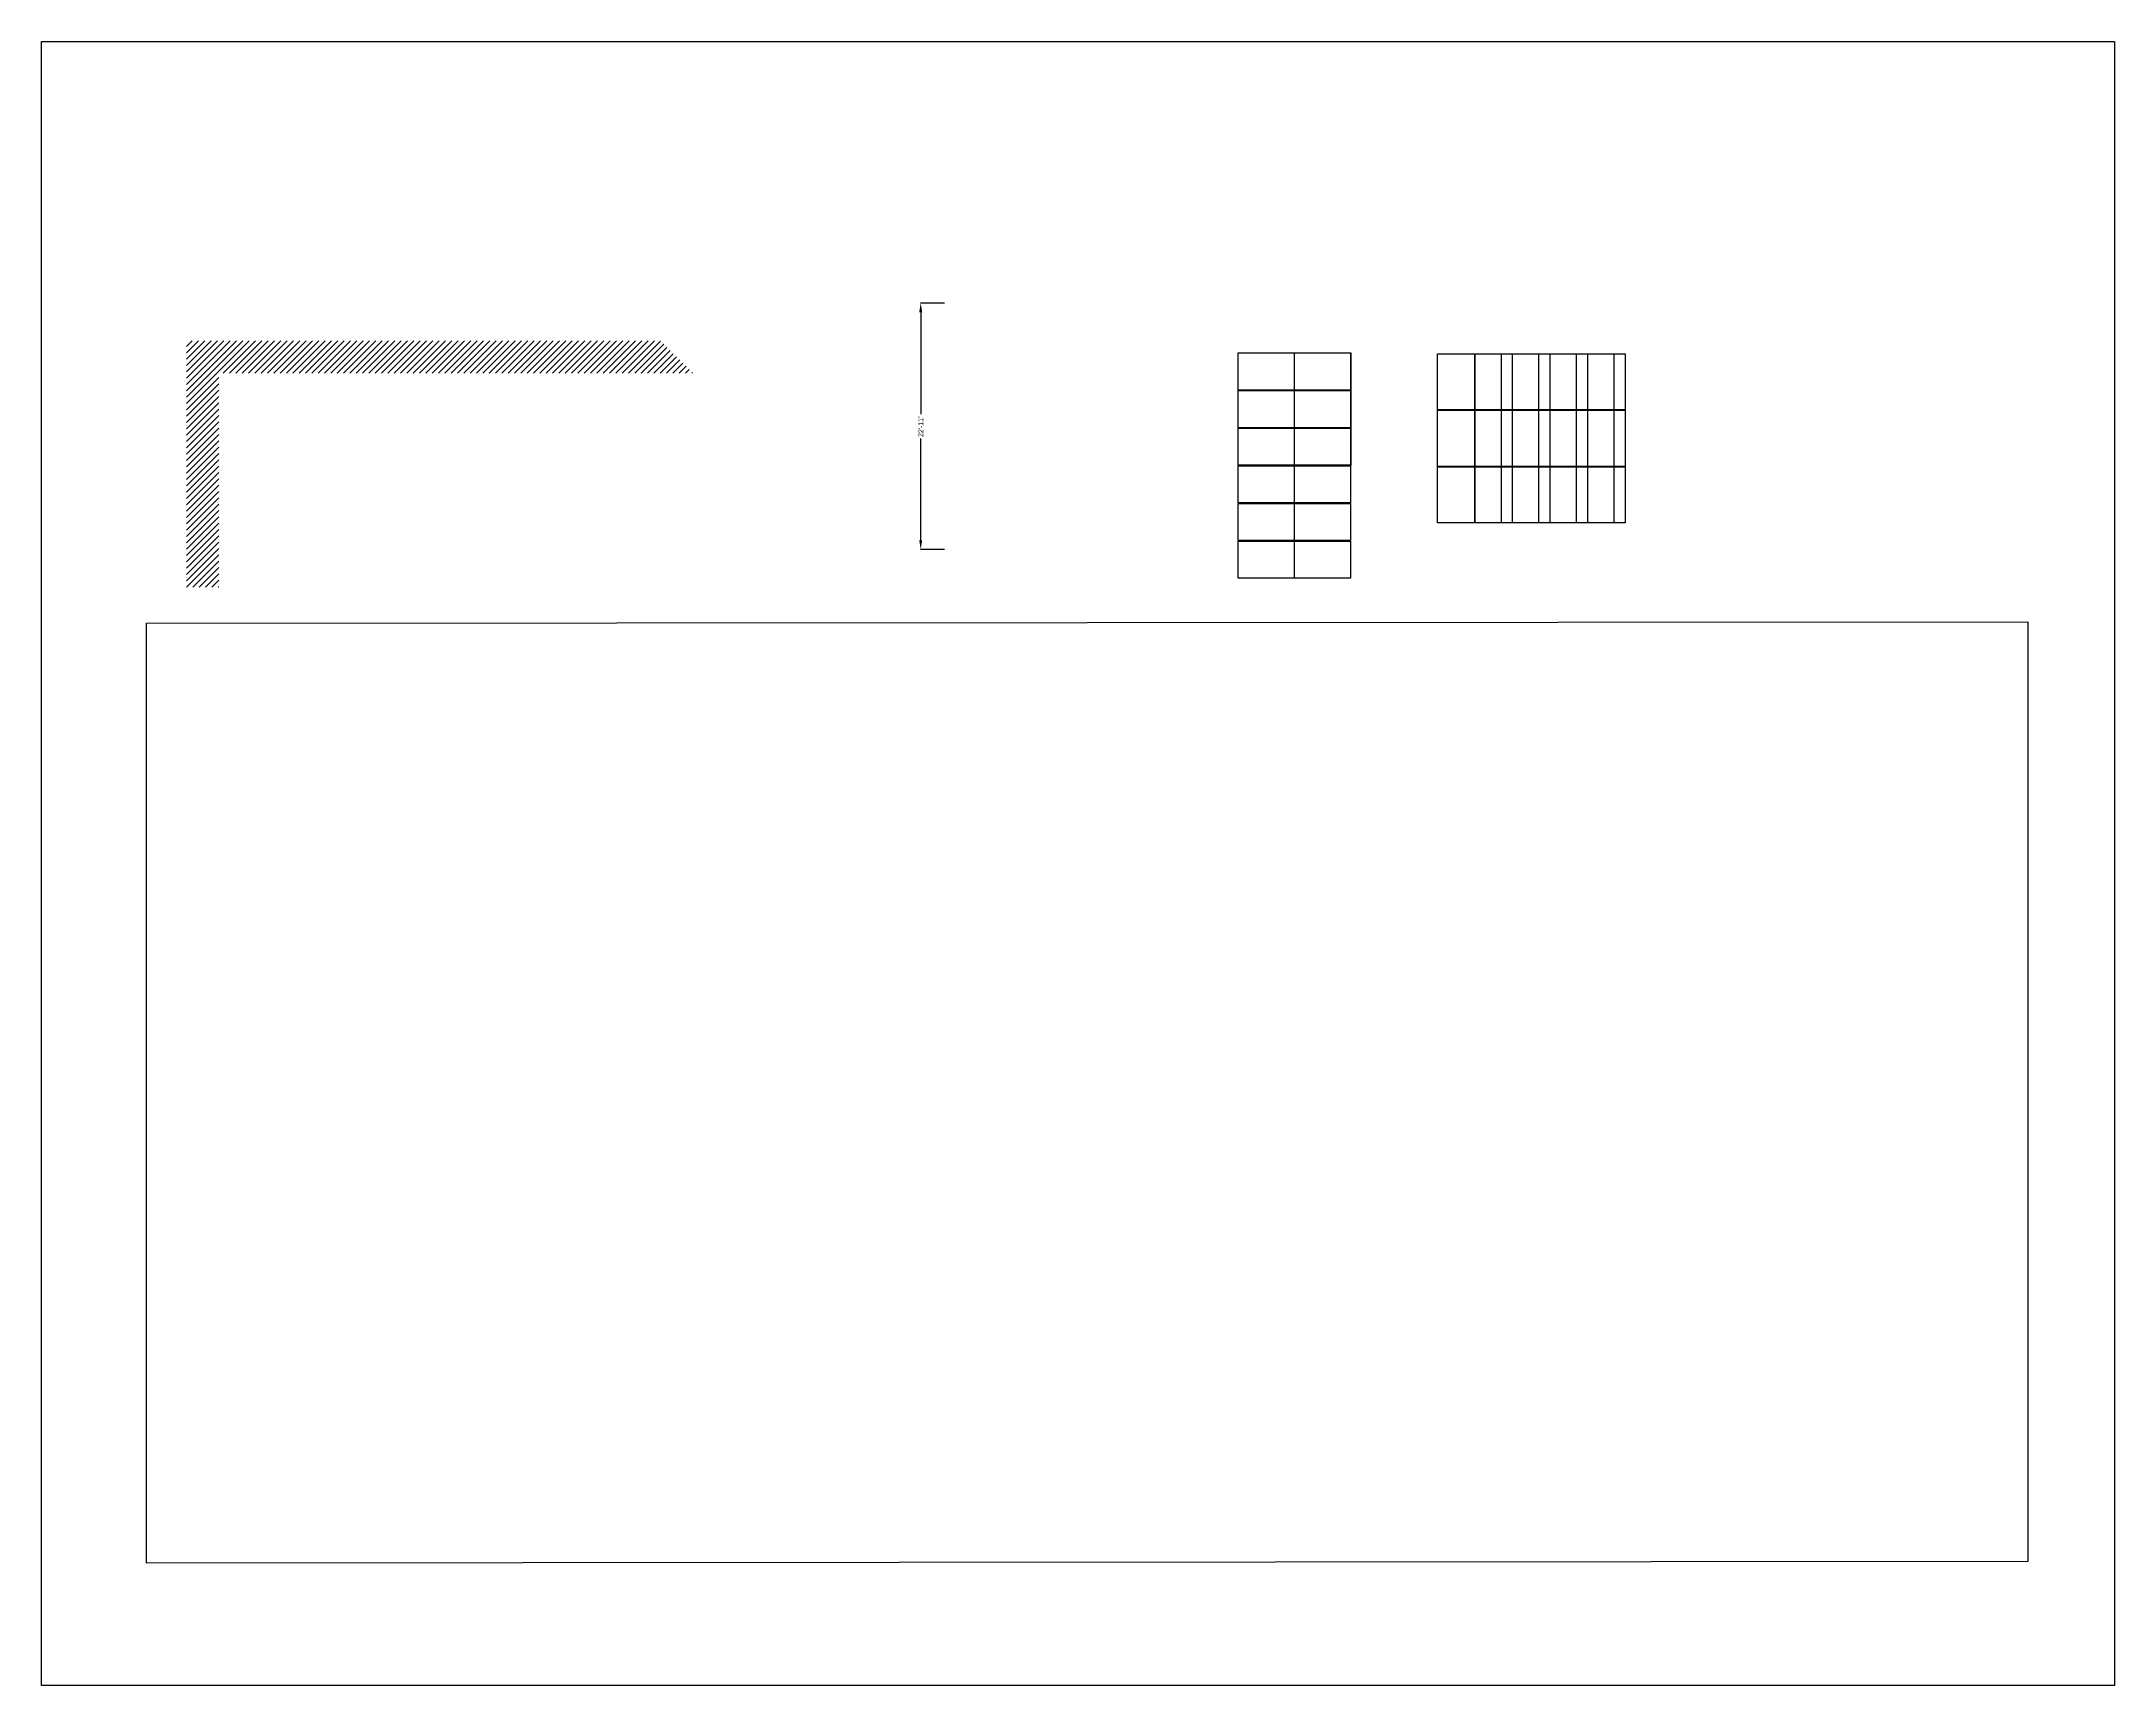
# Model space of a CAD drawing. Header units: inches. Extents: x 81851 to 84166, y -7698 to -5862.
import ezdxf

# ---------------------------------------------------------------- set-up
doc = ezdxf.new("R2010")
doc.units = ezdxf.units.IN
doc.header["$MEASUREMENT"] = 0
doc.layers.get('Defpoints').update_dxf_attribs({"color": 18})
for name, color, linetype in [('ANNO-DIM', 1, 'Continuous'), ('E-MODULE', 230, 'Continuous'), ('ROOF OBSTRUCTION', 10, 'Continuous')]:
    doc.layers.add(name, color=color, linetype=linetype)
doc.styles.get("Standard").update_dxf_attribs({"font": 'arial.ttf'})
doc.dimstyles.new('PAPER', dxfattribs={"dimscale": 0, "dimtxt": 0.25, "dimasz": 0.25, "dimexe": 0.125, "dimexo": 0.125, "dimgap": 0.125, "dimtad": 1, "dimdec": 0, "dimzin": 3, "dimdsep": 46, "dimlunit": 4, "dimtxsty": 'Standard', "dimblk": 'ARCHTICK', "dimcen": 0.0625, "dimdle": 0.09375, "dimclrd": 256, "dimclre": 256, "dimclrt": 256, "dimadec": 0, "dimazin": 0, "dimtfac": 1, "dimtdec": 0, "dimtofl": 0, "dimtmove": 2, "dimatfit": 3, "dimfxl": 1, "dimfrac": 2, "dimtolj": 1, "dimtzin": 0, "dimlwd": -1, "dimarcsym": 0})

# ---------------------------------------------------------------- blocks, each defined once
blk = doc.blocks.new('*D776')
at = {"layer": 'ANNO-DIM', "lineweight": -2, "ltscale": 0.25, "transparency": 16777216}
for p, q in [((82859.1, -6154.4), (82832.6, -6154.4)), ((82859.1, -6429.4), (82832.6, -6429.4))]:
    blk.add_line(p, q, dxfattribs=at)
at = {"layer": 'ANNO-DIM', "ltscale": 0.25, "transparency": 16777216}
for p, q in [((82832.7, -6164.6), (82832.7, -6280.2)), ((82832.7, -6419.2), (82832.7, -6303.6))]:
    blk.add_line(p, q, dxfattribs=at)
for points in [[(82831, -6164.6), (82834.4, -6164.6), (82832.7, -6154.4)], [(82831, -6419.2), (82834.4, -6419.2), (82832.7, -6429.4)]]:
    blk.add_solid(points, dxfattribs=at)
at = {"layer": 'Defpoints', "color": 0, "ltscale": 0.25, "transparency": 16777216}
for p in [(82832.7, -6154.4), (82859.2, -6154.4), (82859.2, -6429.4)]:
    blk.add_point(p, dxfattribs=at)
at = {"layer": 'ANNO-DIM', "ltscale": 0.25, "transparency": 16777216, "insert": (82832.7, -6291.9), "char_height": 5.5, "attachment_point": 5, "rotation": 90, "bg_fill": 3, "box_fill_scale": 1.25, "bg_fill_color": 256, "bg_fill_true_color": 13158600, "bg_fill_transparency": 0}
blk.add_mtext('\\A1;22\'-11"', dxfattribs=at)

msp = doc.modelspace()

# ---------------------------------------------------------------- hatches: boundary and pattern name
at = {"layer": 'ROOF OBSTRUCTION', "ltscale": 0.25}
h = msp.add_hatch(dxfattribs=at)
h.set_pattern_fill('ANSI31', color=256, scale=40)
h.set_pattern_definition([(45, (-631.63, 460.1884), (-3.5355339, 3.5355339), [])])
h.paths.add_polyline_path([(82541.9, -6196.5), (82012.9, -6196.5), (82012.9, -6471.5), (82048.9, -6471.5), (82048.9, -6232.5), (82090.4, -6232.5), (82578.4, -6232.5)])
h.paths.add_polyline_path([(82049.7, -6486.8), (82049.7, -6468.7), (82038.4, -6468.7), (82038.4, -6486.8)], flags=9)

# ---------------------------------------------------------------- linework, layer by layer
at = {"ltscale": 0.25}
msp.add_lwpolyline([(81851, -5862.4), (84165.6, -5862.4), (84165.6, -7697.6), (81851, -7697.6)], close=True, dxfattribs=at)
at = {"layer": 'Defpoints', "ltscale": 0.25}
msp.add_lwpolyline([(81968.1, -6511.8), (84068.8, -6510.1), (84068.8, -7559.3), (81968.1, -7560.9)], close=True, dxfattribs=at)
at = {"layer": 'E-MODULE', "ltscale": 0.25}
for points in [[(83187, -6210), (83249.6, -6210), (83249.6, -6251.5), (83187, -6251.5)], [(83187.1, -6210.1), (83249.7, -6210.1), (83249.7, -6251.6), (83187.1, -6251.6)], [(83250.1, -6210), (83312.7, -6210), (83312.7, -6251.5), (83250.1, -6251.5)], [(83250.2, -6210.1), (83312.8, -6210.1), (83312.8, -6251.6), (83250.2, -6251.6)], [(83451.1, -6211), (83451.1, -6273.6), (83409.6, -6273.6), (83409.6, -6211)], [(83493.1, -6211), (83493.1, -6273.6), (83451.6, -6273.6), (83451.6, -6211)], [(83522.5, -6211), (83522.5, -6273.6), (83481, -6273.6), (83481, -6211)], [(83535.1, -6211), (83535.1, -6273.6), (83493.6, -6273.6), (83493.6, -6211)], [(83564.5, -6211), (83564.5, -6273.6), (83523, -6273.6), (83523, -6211)], [(83577.1, -6211), (83577.1, -6273.6), (83535.6, -6273.6), (83535.6, -6211)], [(83606.5, -6211), (83606.5, -6273.6), (83565, -6273.6), (83565, -6211)], [(83619.1, -6211), (83619.1, -6273.6), (83577.6, -6273.6), (83577.6, -6211)], [(83187, -6252), (83249.6, -6252), (83249.6, -6293.5), (83187, -6293.5)], [(83187.1, -6252.1), (83249.7, -6252.1), (83249.7, -6293.6), (83187.1, -6293.6)], [(83250.1, -6252), (83312.7, -6252), (83312.7, -6293.5), (83250.1, -6293.5)], [(83250.2, -6252.1), (83312.8, -6252.1), (83312.8, -6293.6), (83250.2, -6293.6)], [(83187, -6294), (83249.6, -6294), (83249.6, -6335.5), (83187, -6335.5)], [(83187.1, -6294.1), (83249.7, -6294.1), (83249.7, -6335.6), (83187.1, -6335.6)], [(83250.1, -6294), (83312.7, -6294), (83312.7, -6335.5), (83250.1, -6335.5)], [(83250.2, -6294.1), (83312.8, -6294.1), (83312.8, -6335.6), (83250.2, -6335.6)], [(83451.1, -6274.1), (83451.1, -6336.7), (83409.6, -6336.7), (83409.6, -6274.1)], [(83493.1, -6274.1), (83493.1, -6336.7), (83451.6, -6336.7), (83451.6, -6274.1)], [(83522.5, -6274.1), (83522.5, -6336.7), (83481, -6336.7), (83481, -6274.1)], [(83535.1, -6274.1), (83535.1, -6336.7), (83493.6, -6336.7), (83493.6, -6274.1)], [(83564.5, -6274.1), (83564.5, -6336.7), (83523, -6336.7), (83523, -6274.1)], [(83577.1, -6274.1), (83577.1, -6336.7), (83535.6, -6336.7), (83535.6, -6274.1)], [(83606.5, -6274.1), (83606.5, -6336.7), (83565, -6336.7), (83565, -6274.1)], [(83619.1, -6274.1), (83619.1, -6336.7), (83577.6, -6336.7), (83577.6, -6274.1)], [(83187, -6336), (83249.6, -6336), (83249.6, -6377.5), (83187, -6377.5)], [(83250.1, -6336), (83312.7, -6336), (83312.7, -6377.5), (83250.1, -6377.5)], [(83451.1, -6337.2), (83451.1, -6399.8), (83409.6, -6399.8), (83409.6, -6337.2)], [(83493.1, -6337.2), (83493.1, -6399.8), (83451.6, -6399.8), (83451.6, -6337.2)], [(83522.5, -6337.2), (83522.5, -6399.8), (83481, -6399.8), (83481, -6337.2)], [(83535.1, -6337.2), (83535.1, -6399.8), (83493.6, -6399.8), (83493.6, -6337.2)], [(83564.5, -6337.2), (83564.5, -6399.8), (83523, -6399.8), (83523, -6337.2)], [(83577.1, -6337.2), (83577.1, -6399.8), (83535.6, -6399.8), (83535.6, -6337.2)], [(83606.5, -6337.2), (83606.5, -6399.8), (83565, -6399.8), (83565, -6337.2)], [(83619.1, -6337.2), (83619.1, -6399.8), (83577.6, -6399.8), (83577.6, -6337.2)], [(83187, -6378), (83249.6, -6378), (83249.6, -6419.5), (83187, -6419.5)], [(83250.1, -6378), (83312.7, -6378), (83312.7, -6419.5), (83250.1, -6419.5)], [(83187, -6420), (83249.6, -6420), (83249.6, -6461.5), (83187, -6461.5)], [(83250.1, -6420), (83312.7, -6420), (83312.7, -6461.5), (83250.1, -6461.5)]]:
    msp.add_lwpolyline(points, close=True, dxfattribs=at)

# ---------------------------------------------------------------- next in the draw order: dimensions: what is measured, and where the dimension line sits
at = {"layer": 'ANNO-DIM', "ltscale": 0.25}
dim = msp.add_aligned_dim(p1=(82859.2, -6429.4), p2=(82859.2, -6154.4), distance=26.5, dimstyle='PAPER', override={"dimscale": 1, "dimtxt": 5.5, "dimasz": 10.175, "dimgap": 0.105, "dimtad": 0, "dimtfill": 1}, dxfattribs=at)
dim.commit()
dim.dimension.update_dxf_attribs({"geometry": '*D776', "text_midpoint": (82832.7, -6291.9)})

doc.saveas('drawing.dxf')
